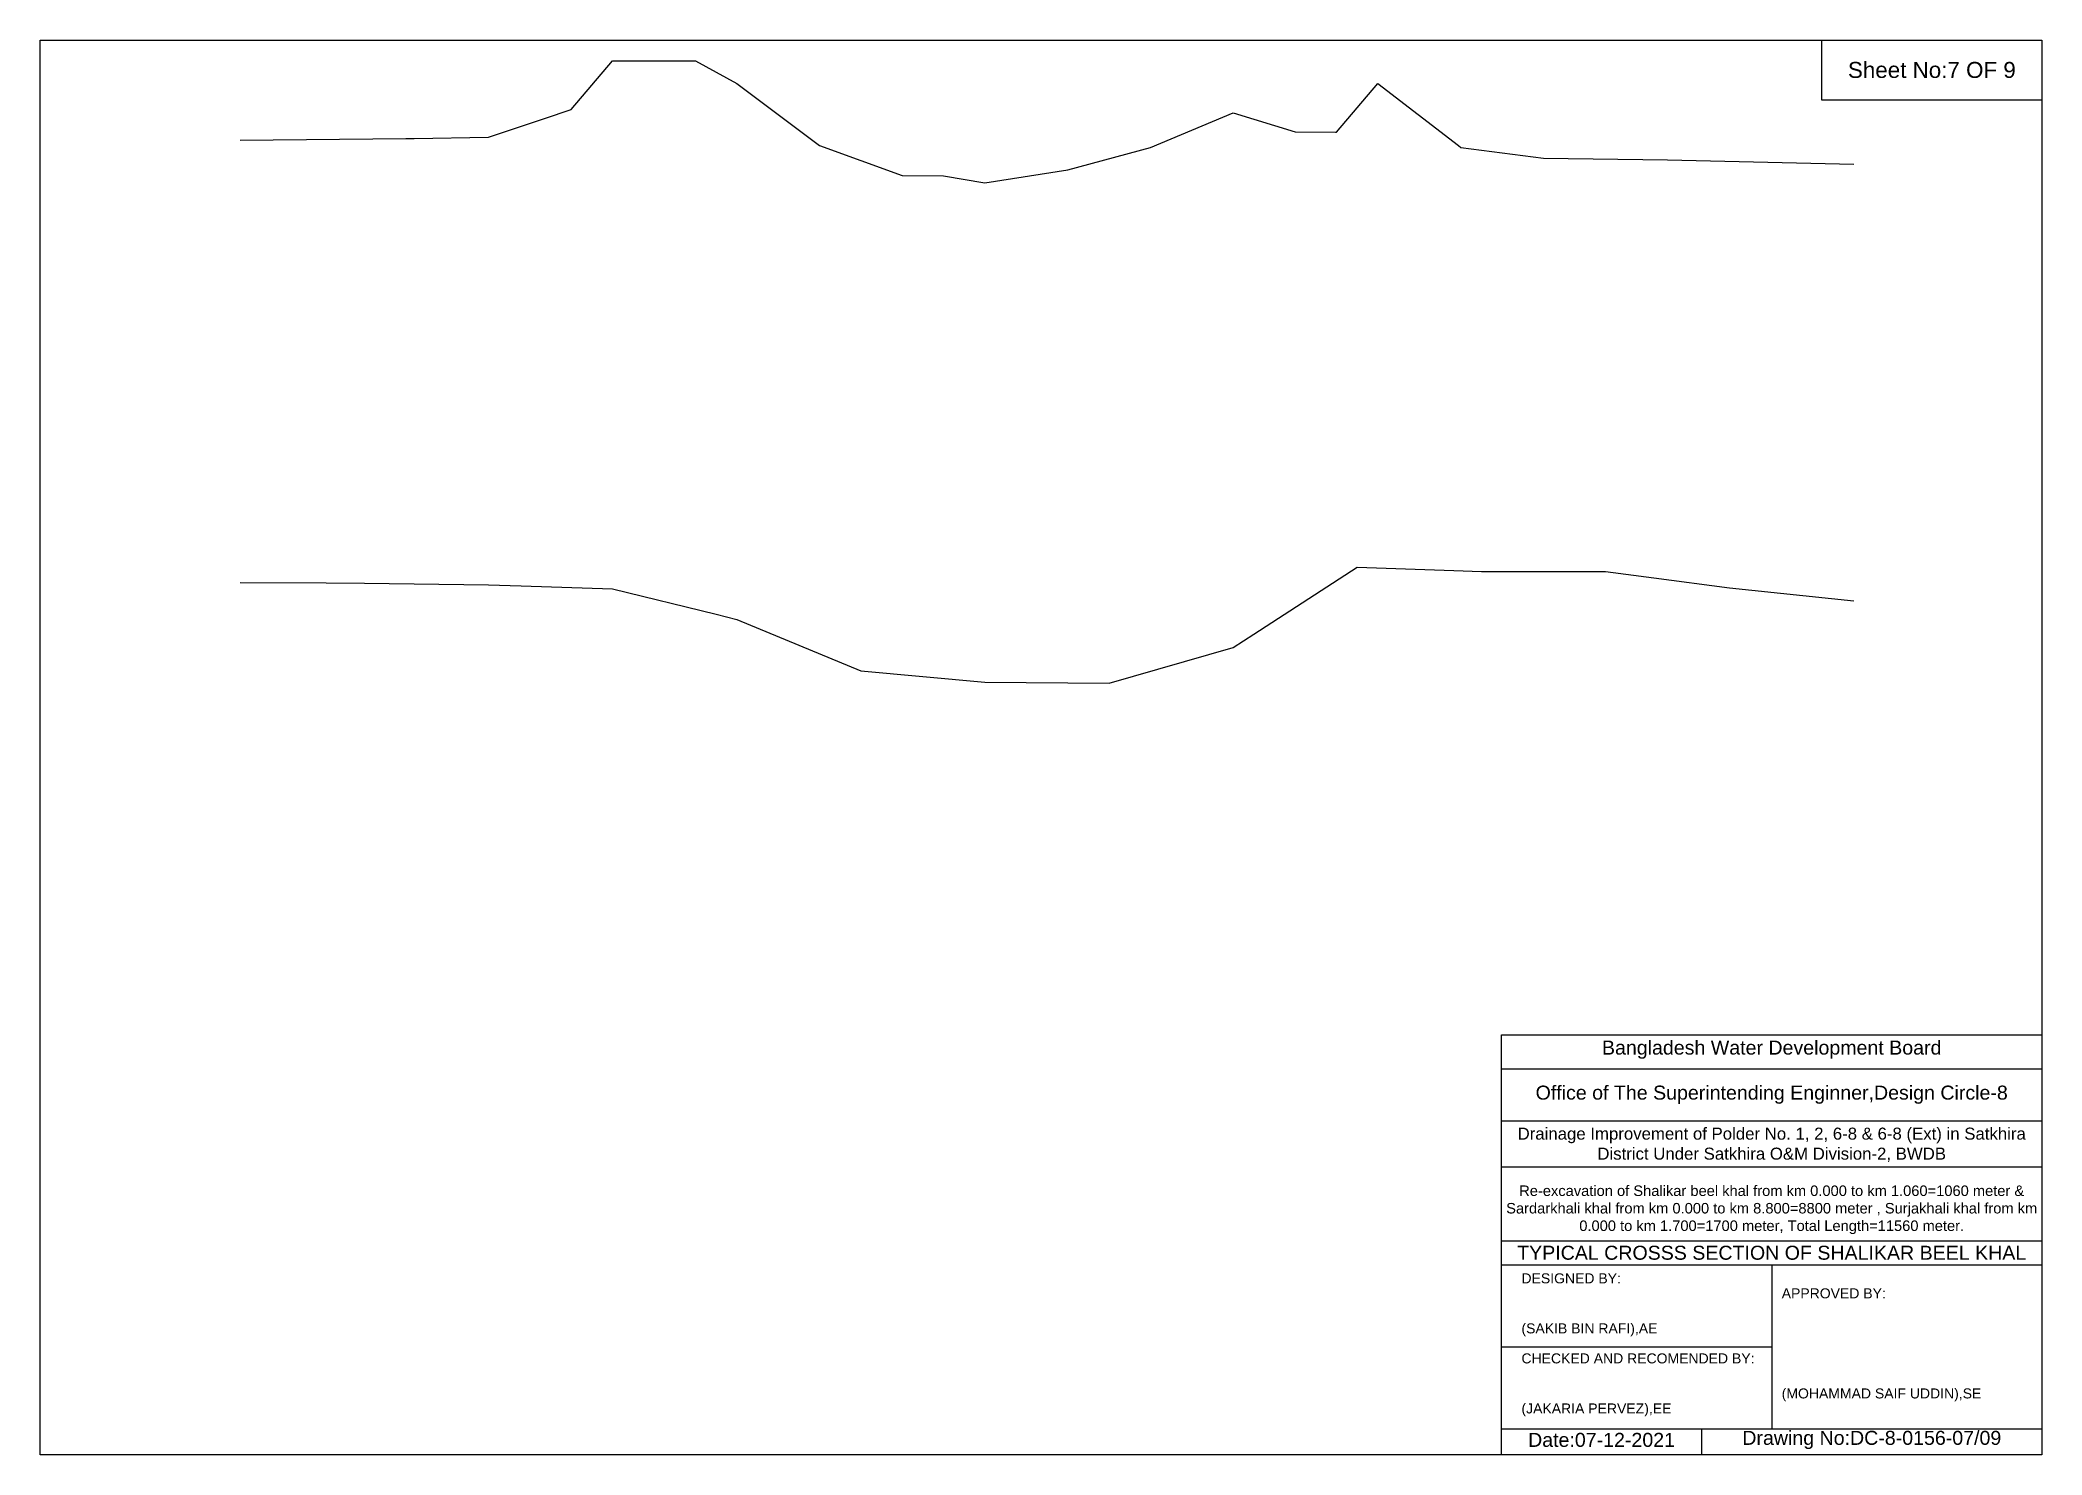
# Model space of a CAD drawing. Header units: inches. Extents: x 93000 to 506000, y -4242 to 37.
# Drawn here: x 390000 to 396000, y -4242 to 0 of the extents above; entities that cross this region are included whole.
import ezdxf

# ---------------------------------------------------------------- set-up
doc = ezdxf.new("R2010")
doc.units = ezdxf.units.IN
doc.header["$LTSCALE"] = 7
doc.header["$MEASUREMENT"] = 0
doc.layers.add('Existing_Bed_Level for Xsection', color=7, linetype='Continuous', lineweight=25)
doc.styles.get("Standard").update_dxf_attribs({"font": 'arial.ttf'})

msp = doc.modelspace()

# ---------------------------------------------------------------- texts
at = {"attachment_point": 5}
for s, insert, char_height in [('Sheet No:7 OF 9', (395670, -90), 48), ('Bangladesh Water Development Board', (395190, -3027), 42), ('Office of The Superintending Enginner,Design Circle-8', (395190, -3162), 42)]:
    msp.add_mtext(s, dxfattribs=dict(at, insert=insert, char_height=char_height))
for s, insert, char_height, width, attachment_point in [('Drainage Improvement of Polder No. 1, 2, 6-8 & 6-8 (Ext) in Satkhira District Under Satkhira O&M Division-2, BWDB', (395190, -3312), 36, 1680, 5), ('Re-excavation of Shalikar beel khal from km 0.000 to km 1.060=1060 meter & Sardarkhali khal from km 0.000 to km 8.800=8800 meter , Surjakhali khal from km 0.000 to km 1.700=1700 meter, Total Length=11560 meter.', (395190, -3507), 31.4683, 1620, 5), ('TYPICAL CROSSS SECTION OF SHALIKAR BEEL KHAL', (395190, -3636), 42, 1680, 5), ('DESIGNED BY:^J^J^J(SAKIB BIN RAFI),AE', (394440, -3792), 30, 840, 4), ('APPROVED BY:^J^J^J^J^J^J(MOHAMMAD SAIF UDDIN),SE', (395220, -3912), 30, 840, 4), ('CHECKED AND RECOMENDED BY:^J^J^J(JAKARIA PERVEZ),EE', (394440, -4032), 30, 840, 4), ('Date:07-12-2021', (394680, -4197), 42, 840, 5), ('Drawing No:DC-8-0156-07/09', (395490, -4197), 42, 1320, 5)]:
    msp.add_mtext(s, dxfattribs=dict(insert=insert, char_height=char_height, width=width, attachment_point=attachment_point))

# ---------------------------------------------------------------- linework, layer by layer
for points in [[(390000, 0), (396000, 0), (396000, -4242), (390000, -4242)], [(395340, 0), (396000, 0), (396000, -180), (395340, -180)]]:
    msp.add_lwpolyline(points, close=True)
for points in [[(394380, -4242), (394380, -2982), (396000, -2982)], [(394380, -3084), (396000, -3084)], [(394380, -3240), (396000, -3240)], [(394380, -3378), (396000, -3378)], [(394380, -3600), (396000, -3600)], [(394380, -3672), (396000, -3672)], [(395190, -3672), (395190, -4164)], [(394380, -3918), (395190, -3918)], [(394380, -4164), (396000, -4164)], [(394980, -4164), (394980, -4242)]]:
    msp.add_lwpolyline(points)
at = {"layer": 'Existing_Bed_Level for Xsection'}
for points in [[(390600, -300.4), (391096, -295.4), (391121.8, -295.1), (391344, -291.7), (391511.9, -235.5), (391592, -208.6), (391716, -62.2), (391902, -62.2), (391902, -62.2), (391964, -62.2), (392088, -130.4), (392336, -316.4), (392584, -405.7), (392708, -406.9), (392708, -406.9), (392832, -428), (393080, -389.6), (393328, -322.6), (393514, -244.5), (393514, -244.5), (393576, -218.4), (393762, -275.5), (393882.5, -276.7), (393886, -276.7), (394010, -130), (394250.9, -316.7), (394258, -322.2), (394506, -354.5), (394878, -359.4), (395436, -371.8)], [(390600, -1626.7), (390857.4, -1627.5), (390972, -1627.9), (391344, -1632.9), (391441.7, -1636.1), (391716, -1645.3), (392026, -1721.7), (392026, -1721.7), (392088, -1737), (392460, -1890.8), (392832, -1925.5), (392832, -1925.5), (393204, -1928), (393576, -1821.4), (393638, -1781.3), (393638, -1781.3), (393948, -1580.8), (394237.3, -1590.4), (394320, -1593.2), (394692, -1593.2), (394836.7, -1612.5), (395064, -1642.8), (395436, -1681.2)]]:
    msp.add_lwpolyline(points, dxfattribs=at)

msp.set_redraw_order([(e.dxf.handle, doc.entitydb.next_handle()) for e in msp.query("TEXT MTEXT ATTDEF DIMENSION ARC_DIMENSION")])  # texts and dimensions are drawn at this point

doc.saveas('drawing.dxf')
